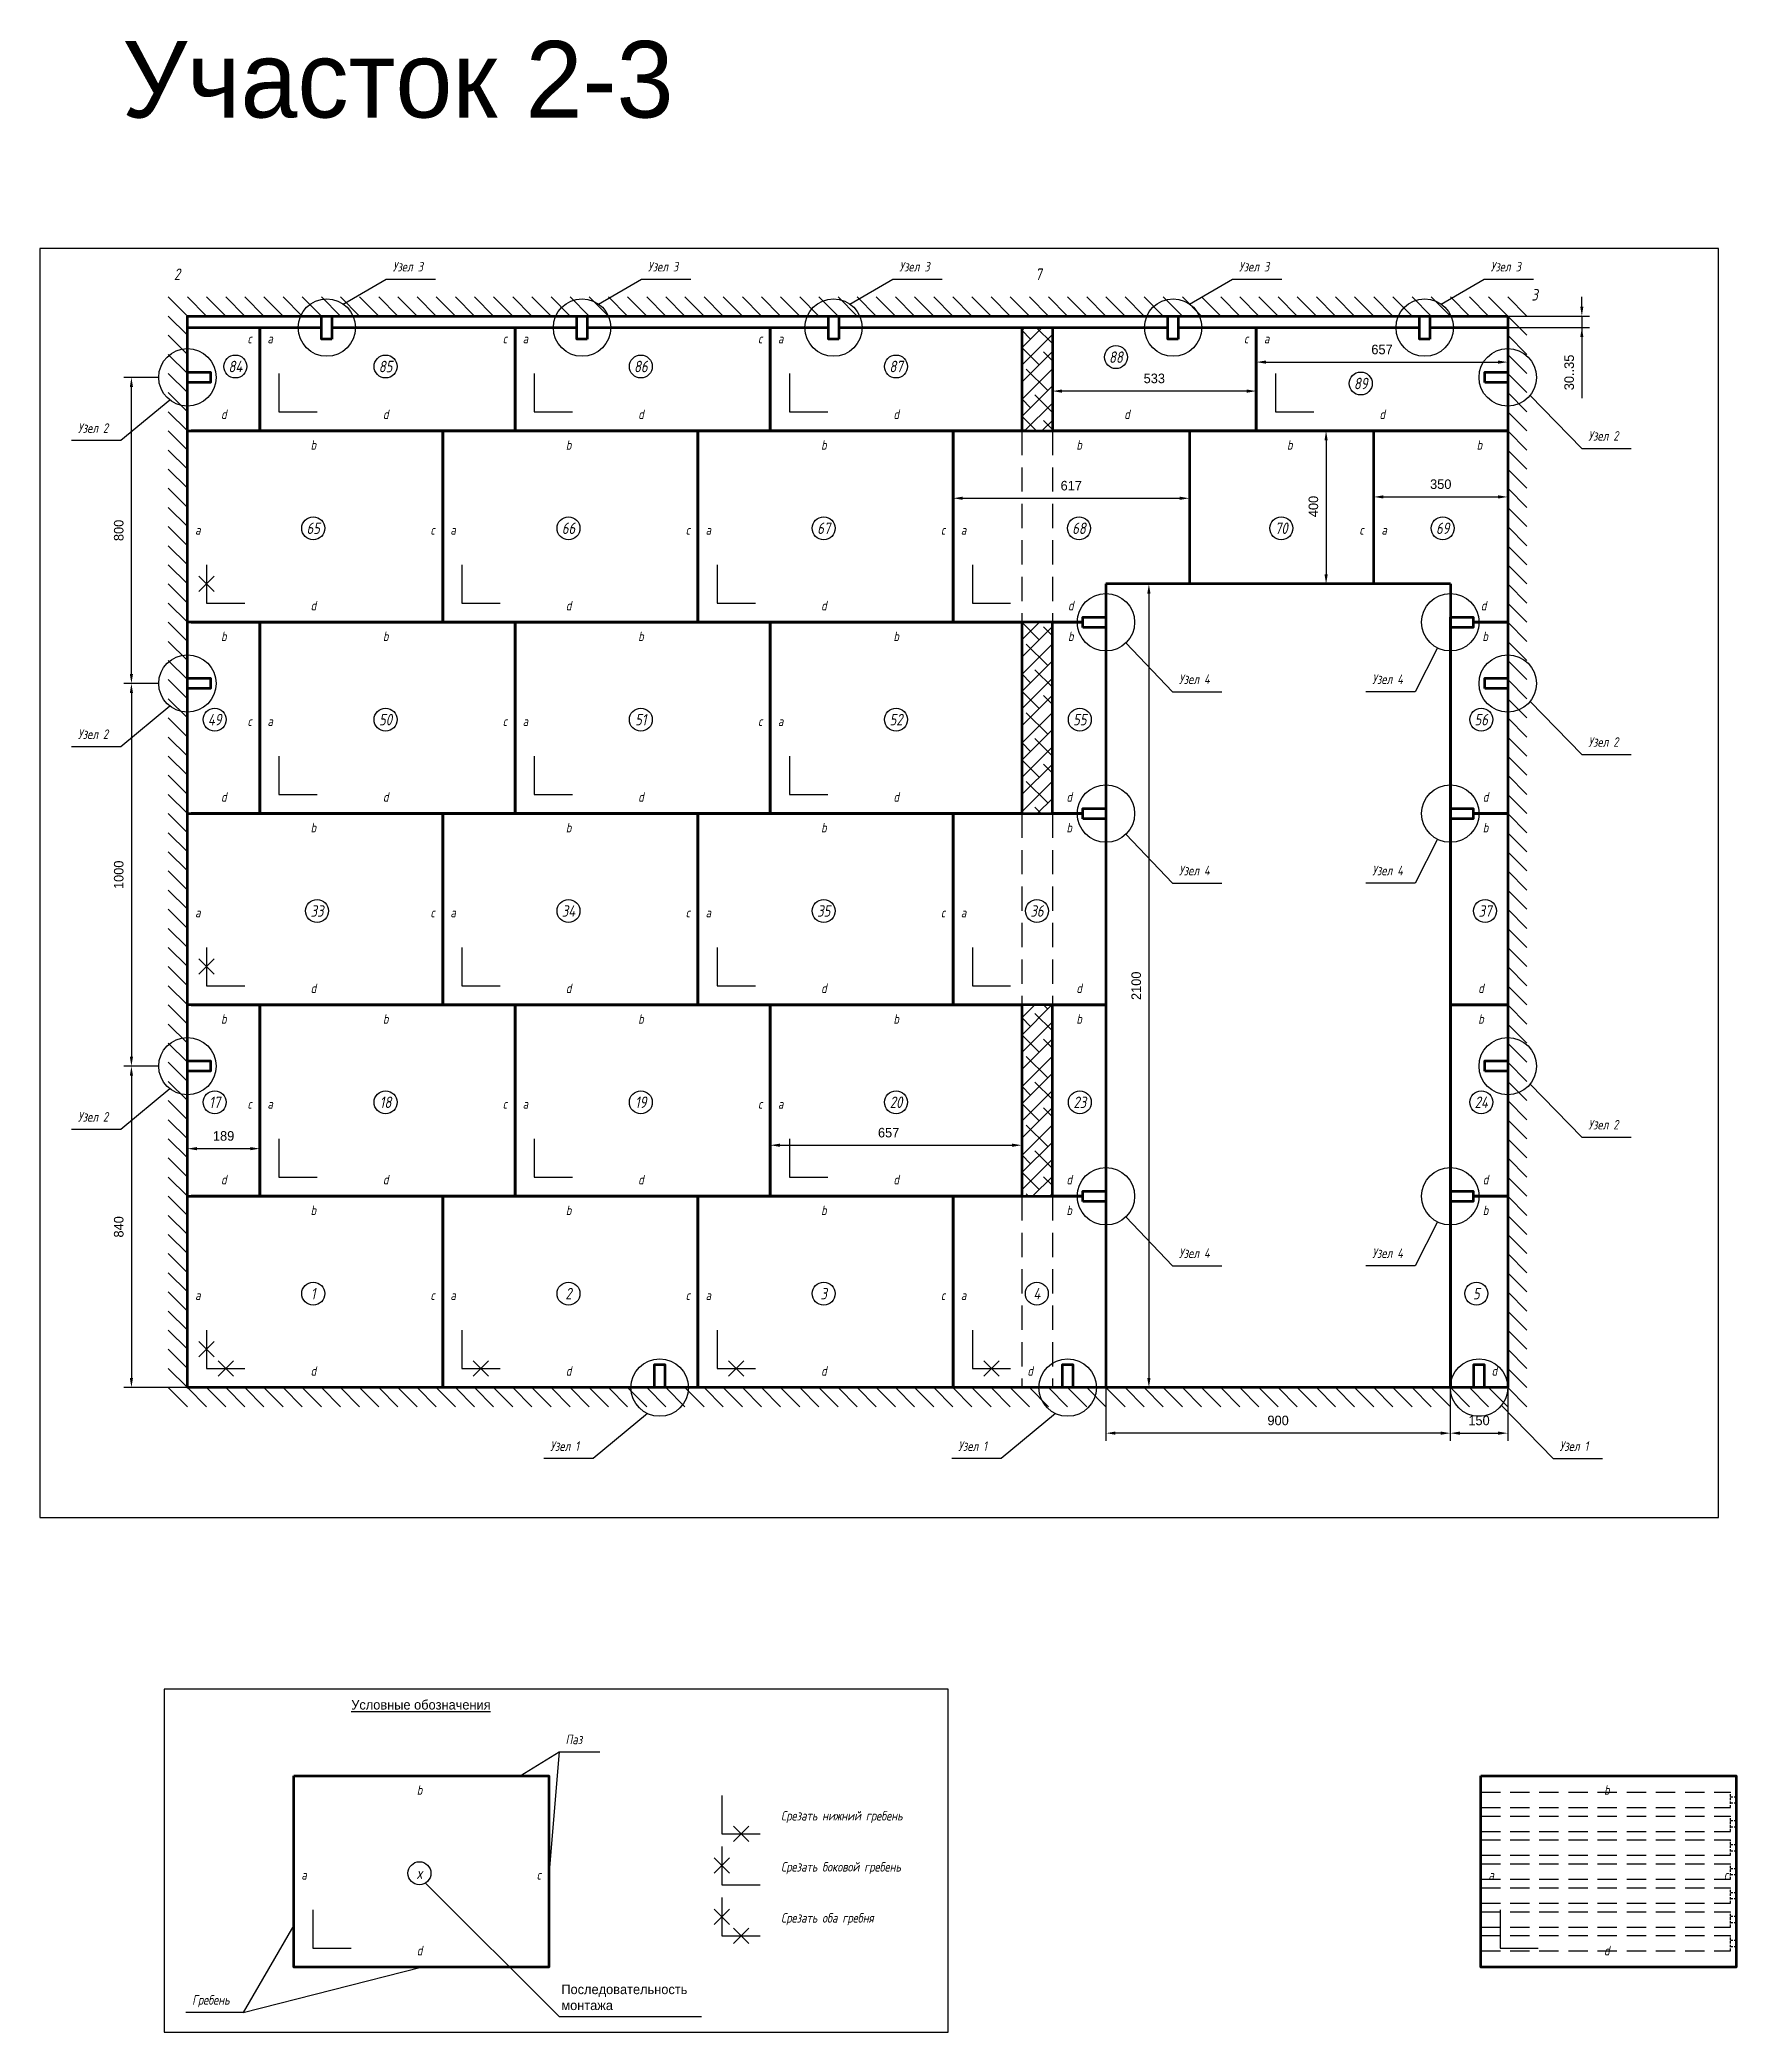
# Model space of a CAD drawing. Header units: millimetres. Extents: x -24443 to 78341, y -69589 to 15487.
# Drawn here: x 57085 to 61518, y -13001 to -7794 of the extents above; entities that cross this region are included whole.
import ezdxf
from ezdxf.enums import TextEntityAlignment as Align

# ---------------------------------------------------------------- set-up
doc = ezdxf.new("R2010")
doc.units = ezdxf.units.MM
doc.linetypes.add('DASHED', pattern=[19.05, 12.7, -6.35])
doc.layers.add('01 Перегородки', color=7, linetype='Continuous')
doc.layers.add('08 Размеры', color=7, linetype='Continuous')
doc.layers.add('100 noprint', color=1, linetype='Continuous', plot=False)
doc.styles.get("Standard").update_dxf_attribs({"font": 'Ubuntu-R.ttf'})
doc.styles.add('ГОСТ-ISOCPEUR', font='isocpeui.ttf', dxfattribs={"width": 0.8})
doc.dimstyles.new('ISO-25', dxfattribs={"dimtxt": 2.5, "dimasz": 2.5, "dimexe": 1.25, "dimexo": 0.625, "dimtad": 1, "dimtxsty": 'Standard', "dimcen": 2.5, "dimadec": 0, "dimazin": 0, "dimtfac": 1, "dimtmove": 0, "dimatfit": 3, "dimfxl": 1, "dimarcsym": 0})

msp = doc.modelspace()

# ---------------------------------------------------------------- texts
at = {"linetype": 'Continuous', "style": 'ГОСТ-ISOCPEUR', "width": 0.8}
for s, p in [('Узел 3', (58007.058, -8399.436)), ('Узел 3', (58674.058, -8399.436)), ('Узел 3', (59331.058, -8399.436)), ('Узел 3', (60218.488, -8399.436)), ('Узел 3', (60875.888, -8399.436)), ('Узел 2', (57184.776, -8821.29)), ('Узел 2', (61131.256, -8841.736)), ('Узел 4', (60061.805, -9477.63)), ('Узел 4', (60566.658, -9477.63)), ('Узел 2', (57184.776, -9621.29)), ('Узел 2', (61131.256, -9641.736)), ('Узел 4', (60061.805, -9977.63)), ('Узел 4', (60566.658, -9977.63)), ('Узел 2', (57184.776, -10621.29)), ('Узел 2', (61131.256, -10641.736)), ('Узел 4', (60061.805, -10977.63)), ('Узел 4', (60566.658, -10977.63)), ('Узел 1', (58418.776, -11481.736)), ('Узел 1', (59484.776, -11481.736)), ('Узел 1', (61056.256, -11481.736)), ('Паз', (58458.753, -12248.024)), ('Срезать нижний гребень', (59022, -12447.529)), ('Срезать боковой гребень', (59022, -12580.978)), ('Срезать оба гребня', (59022, -12714.428)), ('Гребень', (57483.008, -12928.808))]:
    msp.add_text(s, height=25, dxfattribs=at).set_placement(p)
at = {"style": 'ГОСТ-ISOCPEUR', "width": 0.8}
for s, p in [('a', (57686.814, -8575.001)), ('c', (58300.303, -8575.001)), ('a', (58353.814, -8575.001)), ('c', (58967.303, -8575.001)), ('a', (59020.814, -8575.001)), ('c', (60237.303, -8575.001)), ('a', (60290.814, -8575.001)), ('d', (57988.877, -8772.677)), ('d', (58655.877, -8772.677)), ('d', (59322.877, -8772.677)), ('d', (59925.877, -8772.677)), ('d', (60592.877, -8772.677)), ('b', (59800.877, -8852.902)), ('b', (60351.208, -8852.902)), ('b', (60846.748, -8852.902)), ('a', (59498.814, -9075.001)), ('c', (60538.597, -9075.001)), ('a', (60597.814, -9075.001)), ('d', (59779.052, -9272.677)), ('d', (60857.778, -9272.677)), ('b', (59322.877, -9352.902)), ('a', (59020.814, -9575.001)), ('d', (59322.877, -9772.677)), ('b', (59322.877, -10352.902)), ('a', (59020.814, -10575.001)), ('d', (59322.877, -10772.677))]:
    msp.add_text(s, height=25, dxfattribs=at).set_placement(p, align=Align.MIDDLE)
at = {"char_height": 25, "width": 681.75406, "attachment_point": 1}
for s, insert in [('{\\LУсловные обозначения}', (57898.806, -12132.523)), ('{Последовательность\\Pмонтажа}', (58447.751, -12876.188))]:
    msp.add_mtext(s, dxfattribs=dict(at, insert=insert))
at = {"layer": '01 Перегородки', "style": 'ГОСТ-ISOCPEUR', "width": 0.8}
for s, height, p in [('2', 30, (57443.687, -8406.742)), ('7', 30, (59694.486, -8406.742)), ('3', 30, (60991.035, -8460.501)), ('c', 25, (57633.303, -8575.001)), ('84', 30, (57595.966, -8647.838)), ('85', 30, (57988.427, -8647.838)), ('86', 30, (58655.427, -8647.838)), ('87', 30, (59322.427, -8647.838)), ('88', 30, (59896.962, -8623.389)), ('89', 30, (60536.673, -8692.241)), ('d', 25, (57565.877, -8772.677)), ('65', 30, (57799.427, -9070.571)), ('66', 30, (58466.427, -9070.571)), ('67', 30, (59133.427, -9070.571)), ('68', 30, (59800.427, -9070.571)), ('70', 30, (60329.058, -9070.571)), ('69', 30, (60750.873, -9070.571)), ('b', 25, (57565.877, -9352.902)), ('b', 25, (59779.052, -9352.902)), ('b', 25, (60861.908, -9352.902)), ('49', 30, (57541.969, -9570.571)), ('c', 25, (57633.303, -9575.001)), ('50', 30, (57988.427, -9570.571)), ('51', 30, (58655.427, -9570.571)), ('52', 30, (59322.427, -9570.571)), ('55', 30, (59802.586, -9570.571)), ('56', 30, (60851.536, -9570.571)), ('d', 25, (57565.877, -9772.677)), ('d', 25, (59775.029, -9772.677)), ('d', 25, (60862.825, -9772.677)), ('b', 25, (59775.029, -9852.902)), ('b', 25, (60862.825, -9852.902)), ('33', 30, (57809.427, -10070.571)), ('34', 30, (58466.427, -10070.571)), ('35', 30, (59133.427, -10070.571)), ('a', 25, (59498.814, -10075.001)), ('36', 30, (59690.524, -10070.571)), ('37', 30, (60861.525, -10070.571)), ('d', 25, (59800.877, -10272.677)), ('d', 25, (60850.877, -10272.677)), ('b', 25, (57565.877, -10352.902)), ('b', 25, (59800.877, -10352.902)), ('b', 25, (60850.877, -10352.902)), ('17', 30, (57541.969, -10570.571)), ('18', 30, (57988.427, -10570.571)), ('19', 30, (58655.427, -10570.571)), ('20', 30, (59322.427, -10570.571)), ('23', 30, (59802.586, -10570.571)), ('24', 30, (60851.536, -10570.571)), ('c', 25, (57633.303, -10575.001)), ('d', 25, (57565.877, -10772.677)), ('d', 25, (59775.029, -10772.677)), ('d', 25, (60862.825, -10772.677)), ('b', 25, (59775.029, -10852.902)), ('b', 25, (60862.825, -10852.902)), ('1', 30, (57799.427, -11070.571)), ('2', 30, (58466.427, -11070.571)), ('3', 30, (59133.427, -11070.571)), ('a', 25, (59498.814, -11075.001)), ('4', 30, (59690.214, -11070.571)), ('5', 30, (60838.868, -11070.571)), ('d', 25, (59672.937, -11272.677)), ('d', 25, (60885.802, -11272.677)), ('b', 25, (61179.734, -12367.597)), ('x', 30, (58076.987, -12585.266)), ('a', 25, (60877.67, -12589.696)), ('c', 25, (61491.159, -12589.696)), ('d', 25, (61179.734, -12787.373))]:
    msp.add_text(s, height=height, dxfattribs=at).set_placement(p, align=Align.MIDDLE)
at = {"layer": '100 noprint', "color": 1}
msp.add_text('Участок 2-3', height=200, dxfattribs=at).set_placement((57300.126, -7997.214))

# ---------------------------------------------------------------- blocks, each defined once
blk = doc.blocks.new('плита')
at = {"lineweight": 70}
blk.add_lwpolyline([(0, 500), (667, 500), (667, 0), (0, 0)], close=True, dxfattribs=at)
blk.add_lwpolyline([(50, 150), (50, 50), (150, 50)])
at = {"style": 'ГОСТ-ISOCPEUR', "width": 0.8}
for s, p in [('b', (329.1, 463.3)), ('a', (27.1, 241.2)), ('c', (640.6, 241.2)), ('d', (329.1, 43.5))]:
    blk.add_text(s, height=25, dxfattribs=at).set_placement(p, align=Align.MIDDLE)
blk = doc.blocks.new('подрезка')
for p, q in [((-20, 20), (20, -20)), ((20, 20), (-20, -20))]:
    blk.add_line(p, q)
blk = doc.blocks.new('*D294')
at = {"layer": '08 Размеры', "color": 0, "lineweight": -2}
for p, q in [((60770.7, -11316.2), (60770.7, -11455.3)), ((60920.7, -11316.2), (60920.7, -11455.3)), ((60795.7, -11435.3), (60895.7, -11435.3))]:
    blk.add_line(p, q, dxfattribs=at)
at = {"layer": '08 Размеры', "color": 0}
for points in [[(60795.7, -11431.1), (60795.7, -11439.4), (60770.7, -11435.3)], [(60895.7, -11439.4), (60895.7, -11431.1), (60920.7, -11435.3)]]:
    blk.add_solid(points, dxfattribs=at)
at = {"layer": 'Defpoints', "color": 0}
for p in [(60770.7, -11316.2), (60920.7, -11316.2), (60920.7, -11435.3)]:
    blk.add_point(p, dxfattribs=at)
at = {"layer": '08 Размеры', "color": 0, "insert": (60845.7, -11402.2), "char_height": 25, "attachment_point": 5}
blk.add_mtext('150', dxfattribs=at)
blk = doc.blocks.new('*D295')
at = {"layer": '08 Размеры', "color": 0, "lineweight": -2}
for p, q in [((59870.7, -11316.2), (59870.7, -11455.3)), ((60770.7, -11316.2), (60770.7, -11455.3)), ((60745.7, -11435.3), (59895.7, -11435.3))]:
    blk.add_line(p, q, dxfattribs=at)
at = {"layer": '08 Размеры', "color": 0}
for points in [[(59895.7, -11431.1), (59895.7, -11439.4), (59870.7, -11435.3)], [(60745.7, -11439.4), (60745.7, -11431.1), (60770.7, -11435.3)]]:
    blk.add_solid(points, dxfattribs=at)
at = {"layer": 'Defpoints', "color": 0}
for p in [(59870.7, -11316.2), (60770.7, -11316.2), (59870.7, -11435.3)]:
    blk.add_point(p, dxfattribs=at)
at = {"layer": '08 Размеры', "color": 0, "insert": (60320.7, -11402.2), "char_height": 25, "attachment_point": 5}
blk.add_mtext('900', dxfattribs=at)
blk = doc.blocks.new('*D297')
at = {"layer": '08 Размеры', "color": 0, "lineweight": -2}
for p, q in [((58993.7, -10816.2), (58993.7, -10662.9)), ((59650.7, -10816.2), (59650.7, -10662.9)), ((59018.7, -10682.9), (59625.7, -10682.9))]:
    blk.add_line(p, q, dxfattribs=at)
at = {"layer": '08 Размеры', "color": 0}
for points in [[(59018.7, -10678.7), (59018.7, -10687), (58993.7, -10682.9)], [(59625.7, -10687), (59625.7, -10678.7), (59650.7, -10682.9)]]:
    blk.add_solid(points, dxfattribs=at)
at = {"layer": 'Defpoints', "color": 0}
for p in [(59650.7, -10682.9), (58993.7, -10816.2), (59650.7, -10816.2)]:
    blk.add_point(p, dxfattribs=at)
at = {"layer": '08 Размеры', "color": 0, "insert": (59303, -10650.1), "char_height": 25, "attachment_point": 5}
blk.add_mtext('657', dxfattribs=at)
blk = doc.blocks.new('*D298')
at = {"layer": '08 Размеры', "color": 0, "lineweight": -2}
for p, q in [((60570.7, -9211.2), (60570.7, -8968.7)), ((60595.7, -8988.7), (60895.7, -8988.7)), ((60920.7, -9211.2), (60920.7, -8968.7))]:
    blk.add_line(p, q, dxfattribs=at)
at = {"layer": '08 Размеры', "color": 0}
for points in [[(60595.7, -8984.5), (60595.7, -8992.8), (60570.7, -8988.7)], [(60895.7, -8992.8), (60895.7, -8984.5), (60920.7, -8988.7)]]:
    blk.add_solid(points, dxfattribs=at)
at = {"layer": 'Defpoints', "color": 0}
for p in [(60920.7, -8988.7), (60570.7, -9211.2), (60920.7, -9211.2)]:
    blk.add_point(p, dxfattribs=at)
at = {"layer": '08 Размеры', "color": 0, "insert": (60745.7, -8955.6), "char_height": 25, "attachment_point": 5}
blk.add_mtext('350', dxfattribs=at)
blk = doc.blocks.new('*D299')
at = {"layer": '08 Размеры', "color": 0, "lineweight": -2}
for p, q in [((61114.4, -8491.2), (61114.4, -8466.2)), ((60920.7, -8516.2), (61134.4, -8516.2)), ((61114.4, -8516.2), (61114.4, -8730.7)), ((61114.4, -8516.2), (61114.4, -8546.2)), ((60920.7, -8546.2), (61134.4, -8546.2))]:
    blk.add_line(p, q, dxfattribs=at)
at = {"layer": '08 Размеры', "color": 0}
for points in [[(61110.2, -8491.2), (61118.5, -8491.2), (61114.4, -8516.2)], [(61118.5, -8571.2), (61110.2, -8571.2), (61114.4, -8546.2)]]:
    blk.add_solid(points, dxfattribs=at)
at = {"layer": 'Defpoints', "color": 0}
for p in [(60920.7, -8516.2), (60920.7, -8546.2), (61114.4, -8546.2)]:
    blk.add_point(p, dxfattribs=at)
at = {"layer": '08 Размеры', "color": 0, "insert": (61081.3, -8663.4), "char_height": 25, "attachment_point": 5, "rotation": 90}
blk.add_mtext('30..35', dxfattribs=at)
blk = doc.blocks.new('*D300')
at = {"layer": '08 Размеры', "color": 0, "lineweight": -2}
for p, q in [((60320.7, -9216.2), (59963.1, -9216.2)), ((59983.1, -9241.2), (59983.1, -11291.2)), ((60320.7, -11316.2), (59963.1, -11316.2))]:
    blk.add_line(p, q, dxfattribs=at)
at = {"layer": '08 Размеры', "color": 0}
for points in [[(59987.2, -9241.2), (59978.9, -9241.2), (59983.1, -9216.2)], [(59978.9, -11291.2), (59987.2, -11291.2), (59983.1, -11316.2)]]:
    blk.add_solid(points, dxfattribs=at)
at = {"layer": 'Defpoints', "color": 0}
for p in [(60320.7, -9216.2), (59983.1, -11316.2), (60320.7, -11316.2)]:
    blk.add_point(p, dxfattribs=at)
at = {"layer": '08 Размеры', "color": 0, "insert": (59950, -10266.2), "char_height": 25, "attachment_point": 5, "rotation": 90}
blk.add_mtext('2100', dxfattribs=at)
blk = doc.blocks.new('*D302')
at = {"layer": '08 Размеры', "color": 0, "lineweight": -2}
for p, q in [((59471.7, -9074.2), (59471.7, -8972.2)), ((59496.7, -8992.2), (60063.7, -8992.2)), ((60088.7, -9216.2), (60088.7, -8972.2))]:
    blk.add_line(p, q, dxfattribs=at)
at = {"layer": '08 Размеры', "color": 0}
for points in [[(59496.7, -8988), (59496.7, -8996.4), (59471.7, -8992.2)], [(60063.7, -8996.4), (60063.7, -8988), (60088.7, -8992.2)]]:
    blk.add_solid(points, dxfattribs=at)
at = {"layer": 'Defpoints', "color": 0}
for p in [(60088.7, -8992.2), (59471.7, -9074.2), (60088.7, -9216.2)]:
    blk.add_point(p, dxfattribs=at)
at = {"layer": '08 Размеры', "color": 0, "insert": (59780.2, -8959.4), "char_height": 25, "attachment_point": 5}
blk.add_mtext('617', dxfattribs=at)
blk = doc.blocks.new('*D334')
at = {"layer": '08 Размеры', "color": 0, "lineweight": -2}
for p, q in [((57470.7, -10816.2), (57470.7, -10671.8)), ((57659.7, -10816.2), (57659.7, -10671.8)), ((57495.7, -10691.8), (57634.7, -10691.8))]:
    blk.add_line(p, q, dxfattribs=at)
at = {"layer": '08 Размеры', "color": 0}
for points in [[(57495.7, -10687.6), (57495.7, -10696), (57470.7, -10691.8)], [(57634.7, -10696), (57634.7, -10687.6), (57659.7, -10691.8)]]:
    blk.add_solid(points, dxfattribs=at)
at = {"layer": 'Defpoints', "color": 0}
for p in [(57659.7, -10691.8), (57470.7, -10816.2), (57659.7, -10816.2)]:
    blk.add_point(p, dxfattribs=at)
at = {"layer": '08 Размеры', "color": 0, "insert": (57565.2, -10658.7), "char_height": 25, "attachment_point": 5}
blk.add_mtext('189', dxfattribs=at)
blk = doc.blocks.new('*D339')
at = {"layer": '08 Размеры', "color": 0, "lineweight": -2}
for p, q in [((60570.7, -8816.2), (60426.1, -8816.2)), ((60446.1, -8841.2), (60446.1, -9191.2)), ((60570.7, -9216.2), (60426.1, -9216.2))]:
    blk.add_line(p, q, dxfattribs=at)
at = {"layer": '08 Размеры', "color": 0}
for points in [[(60450.3, -8841.2), (60441.9, -8841.2), (60446.1, -8816.2)], [(60441.9, -9191.2), (60450.3, -9191.2), (60446.1, -9216.2)]]:
    blk.add_solid(points, dxfattribs=at)
at = {"layer": 'Defpoints', "color": 0}
for p in [(60570.7, -8816.2), (60446.1, -9216.2), (60570.7, -9216.2)]:
    blk.add_point(p, dxfattribs=at)
at = {"layer": '08 Размеры', "color": 0, "insert": (60413, -9013.7), "char_height": 25, "attachment_point": 5, "rotation": 90}
blk.add_mtext('400', dxfattribs=at)
blk = doc.blocks.new('*D351')
at = {"layer": '08 Размеры', "color": 0, "lineweight": -2}
for p, q in [((59730.7, -8631.3), (59730.7, -8732.1)), ((60263.7, -8631.3), (60263.7, -8732.1)), ((60238.7, -8712.1), (59755.7, -8712.1))]:
    blk.add_line(p, q, dxfattribs=at)
at = {"layer": '08 Размеры', "color": 0}
for points in [[(59755.7, -8708), (59755.7, -8716.3), (59730.7, -8712.1)], [(60238.7, -8716.3), (60238.7, -8708), (60263.7, -8712.1)]]:
    blk.add_solid(points, dxfattribs=at)
at = {"layer": 'Defpoints', "color": 0}
for p in [(59730.7, -8631.3), (60263.7, -8631.3), (59730.7, -8712.1)]:
    blk.add_point(p, dxfattribs=at)
at = {"layer": '08 Размеры', "color": 0, "insert": (59997.2, -8679.1), "char_height": 25, "attachment_point": 5}
blk.add_mtext('533', dxfattribs=at)
blk = doc.blocks.new('*D360')
at = {"layer": '08 Размеры', "color": 0, "lineweight": -2}
for p, q in [((57395.7, -9476.2), (57304.3, -9476.2)), ((57324.3, -9501.2), (57324.3, -10451.2)), ((57395.7, -10476.2), (57304.3, -10476.2))]:
    blk.add_line(p, q, dxfattribs=at)
at = {"layer": '08 Размеры', "color": 0}
for points in [[(57328.5, -9501.2), (57320.2, -9501.2), (57324.3, -9476.2)], [(57320.2, -10451.2), (57328.5, -10451.2), (57324.3, -10476.2)]]:
    blk.add_solid(points, dxfattribs=at)
at = {"layer": 'Defpoints', "color": 0}
for p in [(57395.7, -9476.2), (57324.3, -10476.2), (57395.7, -10476.2)]:
    blk.add_point(p, dxfattribs=at)
at = {"layer": '08 Размеры', "color": 0, "insert": (57291.3, -9976.2), "char_height": 25, "attachment_point": 5, "rotation": 90}
blk.add_mtext('1000', dxfattribs=at)
blk = doc.blocks.new('*D362')
at = {"layer": '08 Размеры', "color": 0, "lineweight": -2}
for p, q in [((57395.7, -10476.2), (57304.3, -10476.2)), ((57324.3, -10501.2), (57324.3, -11291.2)), ((57470.7, -11316.2), (57304.3, -11316.2))]:
    blk.add_line(p, q, dxfattribs=at)
at = {"layer": '08 Размеры', "color": 0}
for points in [[(57328.5, -10501.2), (57320.2, -10501.2), (57324.3, -10476.2)], [(57320.2, -11291.2), (57328.5, -11291.2), (57324.3, -11316.2)]]:
    blk.add_solid(points, dxfattribs=at)
at = {"layer": 'Defpoints', "color": 0}
for p in [(57395.7, -10476.2), (57324.3, -11316.2), (57470.7, -11316.2)]:
    blk.add_point(p, dxfattribs=at)
at = {"layer": '08 Размеры', "color": 0, "insert": (57291.3, -10896.2), "char_height": 25, "attachment_point": 5, "rotation": 90}
blk.add_mtext('840', dxfattribs=at)
blk = doc.blocks.new('*D363')
at = {"layer": '08 Размеры', "color": 0, "lineweight": -2}
for p, q in [((57395.7, -8676.2), (57304.3, -8676.2)), ((57324.3, -9451.2), (57324.3, -8701.2)), ((57395.7, -9476.2), (57304.3, -9476.2))]:
    blk.add_line(p, q, dxfattribs=at)
at = {"layer": '08 Размеры', "color": 0}
for points in [[(57328.5, -8701.2), (57320.2, -8701.2), (57324.3, -8676.2)], [(57320.2, -9451.2), (57328.5, -9451.2), (57324.3, -9476.2)]]:
    blk.add_solid(points, dxfattribs=at)
at = {"layer": 'Defpoints', "color": 0}
for p in [(57324.3, -8676.2), (57395.7, -8676.2), (57395.7, -9476.2)]:
    blk.add_point(p, dxfattribs=at)
at = {"layer": '08 Размеры', "color": 0, "insert": (57291.3, -9076.2), "char_height": 25, "attachment_point": 5, "rotation": 90}
blk.add_mtext('800', dxfattribs=at)
blk = doc.blocks.new('*D364')
at = {"layer": '08 Размеры', "color": 0, "lineweight": -2}
for p, q in [((60263.7, -8712.1), (60263.7, -8616.4)), ((60288.7, -8636.4), (60895.7, -8636.4)), ((60920.7, -8712.1), (60920.7, -8616.4))]:
    blk.add_line(p, q, dxfattribs=at)
at = {"layer": '08 Размеры', "color": 0}
for points in [[(60288.7, -8632.2), (60288.7, -8640.5), (60263.7, -8636.4)], [(60895.7, -8640.5), (60895.7, -8632.2), (60920.7, -8636.4)]]:
    blk.add_solid(points, dxfattribs=at)
at = {"layer": 'Defpoints', "color": 0}
for p in [(60920.7, -8636.4), (60263.7, -8712.1), (60920.7, -8712.1)]:
    blk.add_point(p, dxfattribs=at)
at = {"layer": '08 Размеры', "color": 0, "insert": (60592.2, -8603.5), "char_height": 25, "attachment_point": 5}
blk.add_mtext('657', dxfattribs=at)

# ---------------------------------------------------------------- dimensions: what is measured, and where the dimension line sits
at = {"layer": '08 Размеры'}
dim = msp.add_linear_dim(base=(61114.379, -8546.191), p1=(60920.743, -8516.191), p2=(60920.743, -8546.191), angle=90, text='30..35', dimstyle='ISO-25', override={"dimtxt": 25, "dimasz": 25, "dimexe": 20, "dimexo": 0, "dimgap": 20}, dxfattribs=at)
dim.commit()
dim.dimension.update_dxf_attribs({"geometry": '*D299', "text_midpoint": (61081.32, -8663.45)})
for base, p1, p2, picture, middle in [((60920.743, -8636.369), (60263.743, -8712.134), (60920.743, -8712.134), '*D364', (60592.243, -8636.369)), ((59730.743, -8712.134), (60263.743, -8631.311), (59730.743, -8631.311), '*D351', (59997.243, -8712.134)), ((60088.743, -8992.215), (59471.743, -9074.191), (60088.743, -9216.191), '*D302', (59780.243, -8992.215)), ((60920.743, -8988.676), (60570.743, -9211.191), (60920.743, -9211.191), '*D298', (60745.743, -8988.676)), ((57659.743, -10691.791), (57470.743, -10816.191), (57659.743, -10816.191), '*D334', (57565.243, -10691.791)), ((59650.743, -10682.876, -951.3), (58993.743, -10816.191), (59650.743, -10816.191), '*D297', (59302.956, -10682.876, -951.3)), ((59870.743, -11435.259), (60770.743, -11316.191), (59870.743, -11316.191), '*D295', (60320.743, -11435.259))]:
    dim = msp.add_linear_dim(base=base, p1=p1, p2=p2, dimstyle='ISO-25', override={"dimtxt": 25, "dimasz": 25, "dimexe": 20, "dimexo": 0, "dimgap": 20}, dxfattribs=at)
    dim.commit()
    dim.dimension.update_dxf_attribs({"geometry": picture, "text_midpoint": middle, "dimtype": 160})
for base, p1, p2, picture, middle in [((57324.332, -8676.191), (57395.743, -9476.191), (57395.743, -8676.191), '*D363', (57291.272, -9076.191)), ((59983.06, -11316.191), (60320.743, -9216.191), (60320.743, -11316.191), '*D300', (59950, -10266.191)), ((57324.332, -10476.191), (57395.743, -9476.191), (57395.743, -10476.191), '*D360', (57291.272, -9976.191)), ((57324.332, -11316.191), (57395.743, -10476.191), (57470.743, -11316.191), '*D362', (57291.272, -10896.191))]:
    dim = msp.add_linear_dim(base=base, p1=p1, p2=p2, angle=90, dimstyle='ISO-25', override={"dimtxt": 25, "dimasz": 25, "dimexe": 20, "dimexo": 0, "dimgap": 20}, dxfattribs=at)
    dim.commit()
    dim.dimension.update_dxf_attribs({"geometry": picture, "text_midpoint": middle})
dim = msp.add_linear_dim(base=(60446.09, -9216.191), p1=(60570.743, -8816.191), p2=(60570.743, -9216.191), angle=90, dimstyle='ISO-25', override={"dimtxt": 25, "dimasz": 25, "dimexe": 20, "dimexo": 0, "dimgap": 20}, dxfattribs=at)
dim.commit()
dim.dimension.update_dxf_attribs({"geometry": '*D339', "text_midpoint": (60446.09, -9013.691), "dimtype": 160})
dim = msp.add_linear_dim(base=(60920.743, -11435.259), p1=(60770.743, -11316.191), p2=(60920.743, -11316.191), dimstyle='ISO-25', override={"dimtxt": 25, "dimasz": 25, "dimexe": 20, "dimexo": 0, "dimgap": 20}, dxfattribs=at)
dim.commit()
dim.dimension.update_dxf_attribs({"geometry": '*D294', "text_midpoint": (60845.743, -11402.199)})

# ---------------------------------------------------------------- hatches: boundary and pattern name
at = {"layer": '01 Перегородки'}
h = msp.add_hatch(dxfattribs=at)
h.set_pattern_fill('ANSI38', color=256, scale=10, style=0)
h.paths.add_polyline_path([(59730.743, -10816.191), (59730.743, -10316.191), (59650.743, -10316.191), (59650.743, -10816.191)])
h.paths.add_polyline_path([(59730.743, -9816.191), (59730.743, -9316.191), (59650.743, -9316.191), (59650.743, -9816.191)])
h.paths.add_polyline_path([(59730.743, -8816.191), (59730.743, -8546.191), (59650.743, -8546.191), (59650.743, -8816.191)])

# ---------------------------------------------------------------- linework, layer by layer
at = {"lineweight": 70}
for p, q in [((58993.743, -8816.191), (58993.743, -8546.191)), ((59650.743, -8546.191), (59650.743, -8816.191)), ((59730.743, -8546.191), (59730.743, -8816.191)), ((60263.743, -8816.191), (60263.743, -8546.191)), ((60263.743, -8816.191), (60263.743, -8546.191)), ((60920.743, -8546.191), (60920.743, -8816.191)), ((59660.743, -8816.191), (58993.743, -8816.191)), ((59471.743, -9316.191), (59471.743, -8816.191)), ((59471.743, -8816.191), (60138.743, -8816.191)), ((60088.743, -8816.191), (60088.743, -9216.191)), ((60138.743, -8816.191), (60570.743, -8816.191)), ((60920.743, -8816.191), (60263.743, -8816.191)), ((58993.743, -9816.191), (58993.743, -9316.191)), ((58993.743, -9316.191), (59650.743, -9316.191)), ((59810.743, -9316.191), (59471.743, -9316.191)), ((59650.743, -9316.191), (59650.743, -9816.191)), ((59650.743, -9816.191), (58993.743, -9816.191)), ((58993.743, -10316.191), (59650.743, -10316.191)), ((58993.743, -10816.191), (58993.743, -10316.191)), ((59650.743, -10316.191), (59650.743, -10816.191)), ((59650.743, -10816.191), (58993.743, -10816.191))]:
    msp.add_line(p, q, dxfattribs=at)
for p, q in [((58441.779, -12268.156), (58415.522, -12580.887)), ((57616.76, -12948.941), (58081.803, -12830.887))]:
    msp.add_line(p, q)
for points in [[(57877.87, -8484.697), (57990.282, -8419.568), (58119.266, -8419.568)], [(58544.87, -8484.697), (58657.282, -8419.568), (58786.266, -8419.568)], [(59201.87, -8484.697), (59314.282, -8419.568), (59443.266, -8419.568)], [(60089.301, -8484.697), (60201.713, -8419.568), (60330.697, -8419.568)], [(60746.701, -8484.697), (60859.112, -8419.568), (60988.096, -8419.568)], [(57709.743, -8666.191), (57709.743, -8766.191), (57809.743, -8766.191)], [(58376.743, -8666.191), (58376.743, -8766.191), (58476.743, -8766.191)], [(59043.743, -8666.191), (59043.743, -8766.191), (59143.743, -8766.191)], [(60313.743, -8666.191), (60313.743, -8766.191), (60413.743, -8766.191)], [(57424.74, -8735.426), (57296.984, -8841.423), (57168.001, -8841.423)], [(60979.101, -8723.301), (61114.481, -8861.869), (61243.465, -8861.869)], [(59521.743, -9166.191), (59521.743, -9266.191), (59621.743, -9266.191)], [(59922.679, -9370.299), (60045.029, -9497.762), (60174.013, -9497.762)], [(60736.881, -9383.112), (60678.867, -9497.762), (60549.883, -9497.762)], [(60979.101, -9523.301), (61114.481, -9661.869), (61243.465, -9661.869)], [(57424.74, -9535.426), (57296.984, -9641.423), (57168.001, -9641.423)], [(59043.743, -9666.191), (59043.743, -9766.191), (59143.743, -9766.191)], [(59922.679, -9870.299), (60045.029, -9997.762), (60174.013, -9997.762)], [(60736.881, -9883.112), (60678.867, -9997.762), (60549.883, -9997.762)], [(59521.743, -10166.191), (59521.743, -10266.191), (59621.743, -10266.191)], [(57424.74, -10535.426), (57296.984, -10641.423), (57168.001, -10641.423)], [(60979.101, -10523.301), (61114.481, -10661.869), (61243.465, -10661.869)], [(59043.743, -10666.191), (59043.743, -10766.191), (59143.743, -10766.191)], [(59922.679, -10870.299), (60045.029, -10997.762), (60174.013, -10997.762)], [(60736.881, -10883.112), (60678.867, -10997.762), (60549.883, -10997.762)], [(59521.743, -11166.191), (59521.743, -11266.191), (59621.743, -11266.191)], [(58672.921, -11384.106), (58530.984, -11501.869), (58402.001, -11501.869)], [(59738.921, -11384.106), (59596.984, -11501.869), (59468.001, -11501.869)], [(60904.101, -11363.301), (61039.481, -11501.869), (61168.465, -11501.869)], [(58340.063, -12330.887), (58441.779, -12268.156), (58548.045, -12268.156)], [(58867.379, -12381.957), (58867.379, -12481.957), (58967.379, -12481.957)], [(58867.379, -12515.406), (58867.379, -12615.406), (58967.379, -12615.406)], [(58092.464, -12610.966), (58441.779, -12959.377), (58814.325, -12959.377)], [(58867.379, -12648.856), (58867.379, -12748.856), (58967.379, -12748.856)], [(60900.599, -12680.887), (60900.599, -12780.887), (61000.599, -12780.887)], [(57748.303, -12720.702), (57616.76, -12948.941), (57466.387, -12948.941)]]:
    msp.add_lwpolyline(points)
for points in [[(57659.743, -8546.191), (57659.743, -8816.191), (57480.743, -8816.191)], [(58326.743, -8546.191), (58326.743, -8816.191), (57659.743, -8816.191), (57659.743, -8546.191)], [(58993.743, -8546.191), (58993.743, -8816.191), (58326.743, -8816.191), (58326.743, -8546.191)], [(60263.743, -8546.191), (60263.743, -8816.191), (59730.743, -8816.191)], [(60570.743, -9216.191), (60570.743, -8816.191), (60920.743, -8816.191)], [(57480.743, -9316.191), (57659.743, -9316.191), (57659.743, -9816.191), (57480.743, -9816.191)], [(59810.743, -9816.191), (59730.743, -9816.191), (59730.743, -9316.191), (59810.743, -9316.191)], [(60770.743, -9816.191), (60770.743, -9316.191)], [(60920.743, -9316.191), (60830.743, -9316.191)], [(60830.743, -9316.191), (60920.743, -9316.191)], [(59870.743, -10316.191), (59471.743, -10316.191), (59471.743, -9816.191), (59810.743, -9816.191)], [(60920.743, -10316.191), (60770.743, -10316.191), (60770.743, -9816.191)], [(60920.743, -9816.191), (60830.743, -9816.191)], [(60830.743, -9816.191), (60920.743, -9816.191)], [(57480.743, -10316.191), (57659.743, -10316.191), (57659.743, -10816.191), (57480.743, -10816.191)], [(59810.743, -10816.191), (59730.743, -10816.191), (59730.743, -10316.191), (59870.743, -10316.191)], [(60770.743, -10816.191), (60770.743, -10316.191), (60920.743, -10316.191)], [(59870.743, -11316.191), (59471.743, -11316.191), (59471.743, -10816.191), (59810.743, -10816.191)], [(60920.743, -11316.191), (60770.743, -11316.191), (60770.743, -10816.191)], [(60920.743, -10816.191), (60830.743, -10816.191)], [(60830.743, -10816.191), (60920.743, -10816.191)]]:
    msp.add_lwpolyline(points, dxfattribs=at)
msp.add_lwpolyline([(60850.599, -12330.887), (61517.599, -12330.887), (61517.599, -12830.887), (60850.599, -12830.887)], close=True, dxfattribs=at)
at = {"layer": '01 Перегородки'}
for p, q in [((57420.743, -8466.191), (57470.743, -8516.191)), ((57470.743, -8466.191), (57520.743, -8516.191)), ((57520.743, -8466.191), (57570.743, -8516.191)), ((57570.743, -8466.191), (57620.743, -8516.191)), ((57620.743, -8466.191), (57670.743, -8516.191)), ((57670.743, -8466.191), (57720.743, -8516.191)), ((57720.743, -8466.191), (57770.743, -8516.191)), ((57770.743, -8466.191), (57820.743, -8516.191)), ((57820.743, -8466.191), (57870.743, -8516.191)), ((57870.743, -8466.191), (57920.743, -8516.191)), ((57920.743, -8466.191), (57970.743, -8516.191)), ((57970.743, -8466.191), (58020.743, -8516.191)), ((58020.743, -8466.191), (58070.743, -8516.191)), ((58070.743, -8466.191), (58120.743, -8516.191)), ((58120.743, -8466.191), (58170.743, -8516.191)), ((58170.743, -8466.191), (58220.743, -8516.191)), ((58220.743, -8466.191), (58270.743, -8516.191)), ((58270.743, -8466.191), (58320.743, -8516.191)), ((58320.743, -8466.191), (58370.743, -8516.191)), ((58370.743, -8466.191), (58420.743, -8516.191)), ((58420.743, -8466.191), (58470.743, -8516.191)), ((58470.743, -8466.191), (58520.743, -8516.191)), ((58520.743, -8466.191), (58570.743, -8516.191)), ((58570.743, -8466.191), (58620.743, -8516.191)), ((58620.743, -8466.191), (58670.743, -8516.191)), ((58670.743, -8466.191), (58720.743, -8516.191)), ((58720.743, -8466.191), (58770.743, -8516.191)), ((58770.743, -8466.191), (58820.743, -8516.191)), ((58820.743, -8466.191), (58870.743, -8516.191)), ((58870.743, -8466.191), (58920.743, -8516.191)), ((58920.743, -8466.191), (58970.743, -8516.191)), ((58970.743, -8466.191), (59020.743, -8516.191)), ((59020.743, -8466.191), (59070.743, -8516.191)), ((59070.743, -8466.191), (59120.743, -8516.191)), ((59120.743, -8466.191), (59170.743, -8516.191)), ((59170.743, -8466.191), (59220.743, -8516.191)), ((59220.743, -8466.191), (59270.743, -8516.191)), ((59270.743, -8466.191), (59320.743, -8516.191)), ((59320.743, -8466.191), (59370.743, -8516.191)), ((59370.743, -8466.191), (59420.743, -8516.191)), ((59420.743, -8466.191), (59470.743, -8516.191)), ((59470.743, -8466.191), (59520.743, -8516.191)), ((59520.743, -8466.191), (59570.743, -8516.191)), ((59570.743, -8466.191), (59620.743, -8516.191)), ((59620.743, -8466.191), (59670.743, -8516.191)), ((59670.743, -8466.191), (59720.743, -8516.191)), ((59720.743, -8466.191), (59770.743, -8516.191)), ((59770.743, -8466.191), (59820.743, -8516.191)), ((59820.743, -8466.191), (59870.743, -8516.191)), ((59870.743, -8466.191), (59920.743, -8516.191)), ((59920.743, -8466.191), (59970.743, -8516.191)), ((59970.743, -8466.191), (60020.743, -8516.191)), ((60020.743, -8466.191), (60070.743, -8516.191)), ((60070.743, -8466.191), (60120.743, -8516.191)), ((60120.743, -8466.191), (60170.743, -8516.191)), ((60170.743, -8466.191), (60220.743, -8516.191)), ((60220.743, -8466.191), (60270.743, -8516.191)), ((60270.743, -8466.191), (60320.743, -8516.191)), ((60320.743, -8466.191), (60370.743, -8516.191)), ((60370.743, -8466.191), (60420.743, -8516.191)), ((60420.743, -8466.191), (60470.743, -8516.191)), ((60470.743, -8466.191), (60520.743, -8516.191)), ((60520.743, -8466.191), (60570.743, -8516.191)), ((60570.743, -8466.191), (60620.743, -8516.191)), ((60620.743, -8466.191), (60670.743, -8516.191)), ((60670.743, -8466.191), (60720.743, -8516.191)), ((60720.743, -8466.191), (60770.743, -8516.191)), ((60770.743, -8466.191), (60820.743, -8516.191)), ((60820.743, -8466.191), (60870.743, -8516.191)), ((60870.743, -8466.191), (60920.743, -8516.191)), ((60920.743, -8466.191), (60970.743, -8516.191)), ((57420.743, -8516.191), (57470.743, -8566.191)), ((60920.743, -8516.191), (60970.743, -8566.191)), ((57420.743, -8566.191), (57470.743, -8616.191)), ((60920.743, -8566.191), (60970.743, -8616.191)), ((57420.743, -8616.191), (57470.743, -8666.191)), ((60920.743, -8616.191), (60970.743, -8666.191)), ((57420.743, -8666.191), (57470.743, -8716.191)), ((60920.743, -8666.191), (60970.743, -8716.191)), ((57420.743, -8716.191), (57470.743, -8766.191)), ((60920.743, -8716.191), (60970.743, -8766.191)), ((57420.743, -8766.191), (57470.743, -8816.191)), ((60920.743, -8766.191), (60970.743, -8816.191)), ((57420.743, -8816.191), (57470.743, -8866.191)), ((60920.743, -8816.191), (60970.743, -8866.191)), ((57420.743, -8866.191), (57470.743, -8916.191)), ((60920.743, -8866.191), (60970.743, -8916.191)), ((57420.743, -8916.191), (57470.743, -8966.191)), ((60920.743, -8916.191), (60970.743, -8966.191)), ((57420.743, -8966.191), (57470.743, -9016.191)), ((60920.743, -8966.191), (60970.743, -9016.191)), ((57420.743, -9016.191), (57470.743, -9066.191)), ((60920.743, -9016.191), (60970.743, -9066.191)), ((57420.743, -9066.191), (57470.743, -9116.191)), ((60920.743, -9066.191), (60970.743, -9116.191)), ((57420.743, -9116.191), (57470.743, -9166.191)), ((60920.743, -9116.191), (60970.743, -9166.191)), ((57420.743, -9166.191), (57470.743, -9216.191)), ((60920.743, -9166.191), (60970.743, -9216.191)), ((57420.743, -9216.191), (57470.743, -9266.191)), ((57420.743, -9266.191), (57470.743, -9316.191)), ((60920.743, -9216.191), (60970.743, -9266.191)), ((60920.743, -9266.191), (60970.743, -9316.191)), ((57420.743, -9316.191), (57470.743, -9366.191)), ((60920.743, -9316.191), (60970.743, -9366.191)), ((57420.743, -9366.191), (57470.743, -9416.191)), ((60920.743, -9366.191), (60970.743, -9416.191)), ((57420.743, -9416.191), (57470.743, -9466.191)), ((60920.743, -9416.191), (60970.743, -9466.191)), ((57420.743, -9466.191), (57470.743, -9516.191)), ((60920.743, -9466.191), (60970.743, -9516.191)), ((57420.743, -9516.191), (57470.743, -9566.191)), ((60920.743, -9516.191), (60970.743, -9566.191)), ((57420.743, -9566.191), (57470.743, -9616.191)), ((60920.743, -9566.191), (60970.743, -9616.191)), ((57420.743, -9616.191), (57470.743, -9666.191)), ((60920.743, -9616.191), (60970.743, -9666.191)), ((57420.743, -9666.191), (57470.743, -9716.191)), ((60920.743, -9666.191), (60970.743, -9716.191)), ((57420.743, -9716.191), (57470.743, -9766.191)), ((60920.743, -9716.191), (60970.743, -9766.191)), ((57420.743, -9766.191), (57470.743, -9816.191)), ((60920.743, -9766.191), (60970.743, -9816.191)), ((57420.743, -9816.191), (57470.743, -9866.191)), ((60920.743, -9816.191), (60970.743, -9866.191)), ((57420.743, -9866.191), (57470.743, -9916.191)), ((60920.743, -9866.191), (60970.743, -9916.191)), ((57420.743, -9916.191), (57470.743, -9966.191)), ((60920.743, -9916.191), (60970.743, -9966.191)), ((57420.743, -9966.191), (57470.743, -10016.191)), ((60920.743, -9966.191), (60970.743, -10016.191)), ((57420.743, -10016.191), (57470.743, -10066.191)), ((60920.743, -10016.191), (60970.743, -10066.191)), ((57420.743, -10066.191), (57470.743, -10116.191)), ((60920.743, -10066.191), (60970.743, -10116.191)), ((57420.743, -10116.191), (57470.743, -10166.191)), ((60920.743, -10116.191), (60970.743, -10166.191)), ((57420.743, -10166.191), (57470.743, -10216.191)), ((60920.743, -10166.191), (60970.743, -10216.191)), ((57420.743, -10216.191), (57470.743, -10266.191)), ((60920.743, -10216.191), (60970.743, -10266.191)), ((57420.743, -10266.191), (57470.743, -10316.191)), ((60920.743, -10266.191), (60970.743, -10316.191)), ((57420.743, -10316.191), (57470.743, -10366.191)), ((60920.743, -10316.191), (60970.743, -10366.191)), ((57420.743, -10366.191), (57470.743, -10416.191)), ((60920.743, -10366.191), (60970.743, -10416.191)), ((57420.743, -10416.191), (57470.743, -10466.191)), ((60920.743, -10416.191), (60970.743, -10466.191)), ((57420.743, -10466.191), (57470.743, -10516.191)), ((57420.743, -10516.191), (57470.743, -10566.191)), ((60920.743, -10466.191), (60970.743, -10516.191)), ((60920.743, -10516.191), (60970.743, -10566.191)), ((57420.743, -10566.191), (57470.743, -10616.191)), ((60920.743, -10566.191), (60970.743, -10616.191)), ((57420.743, -10616.191), (57470.743, -10666.191)), ((60920.743, -10616.191), (60970.743, -10666.191)), ((57420.743, -10666.191), (57470.743, -10716.191)), ((60920.743, -10666.191), (60970.743, -10716.191)), ((57420.743, -10716.191), (57470.743, -10766.191)), ((60920.743, -10716.191), (60970.743, -10766.191)), ((57420.743, -10766.191), (57470.743, -10816.191)), ((60920.743, -10766.191), (60970.743, -10816.191)), ((57420.743, -10816.191), (57470.743, -10866.191)), ((60920.743, -10816.191), (60970.743, -10866.191)), ((57420.743, -10866.191), (57470.743, -10916.191)), ((60920.743, -10866.191), (60970.743, -10916.191)), ((57420.743, -10916.191), (57470.743, -10966.191)), ((60920.743, -10916.191), (60970.743, -10966.191)), ((57420.743, -10966.191), (57470.743, -11016.191)), ((60920.743, -10966.191), (60970.743, -11016.191)), ((57420.743, -11016.191), (57470.743, -11066.191)), ((60920.743, -11016.191), (60970.743, -11066.191)), ((57420.743, -11066.191), (57470.743, -11116.191)), ((60920.743, -11066.191), (60970.743, -11116.191)), ((57420.743, -11116.191), (57470.743, -11166.191)), ((60920.743, -11116.191), (60970.743, -11166.191)), ((57420.743, -11166.191), (57470.743, -11216.191)), ((60920.743, -11166.191), (60970.743, -11216.191)), ((57420.743, -11216.191), (57470.743, -11266.191)), ((60920.743, -11216.191), (60970.743, -11266.191)), ((57420.743, -11266.191), (57470.743, -11316.191)), ((60920.743, -11266.191), (60970.743, -11316.191)), ((57420.743, -11316.191), (57470.743, -11366.191)), ((57470.743, -11316.191), (57520.743, -11366.191)), ((57520.743, -11316.191), (57570.743, -11366.191)), ((57570.743, -11316.191), (57620.743, -11366.191)), ((57620.743, -11316.191), (57670.743, -11366.191)), ((57670.743, -11316.191), (57720.743, -11366.191)), ((57720.743, -11316.191), (57770.743, -11366.191)), ((57770.743, -11316.191), (57820.743, -11366.191)), ((57820.743, -11316.191), (57870.743, -11366.191)), ((57870.743, -11316.191), (57920.743, -11366.191)), ((57920.743, -11316.191), (57970.743, -11366.191)), ((57970.743, -11316.191), (58020.743, -11366.191)), ((58020.743, -11316.191), (58070.743, -11366.191)), ((58070.743, -11316.191), (58120.743, -11366.191)), ((58120.743, -11316.191), (58170.743, -11366.191)), ((58170.743, -11316.191), (58220.743, -11366.191)), ((58220.743, -11316.191), (58270.743, -11366.191)), ((58270.743, -11316.191), (58320.743, -11366.191)), ((58320.743, -11316.191), (58370.743, -11366.191)), ((58370.743, -11316.191), (58420.743, -11366.191)), ((58420.743, -11316.191), (58470.743, -11366.191)), ((58470.743, -11316.191), (58520.743, -11366.191)), ((58520.743, -11316.191), (58570.743, -11366.191)), ((58570.743, -11316.191), (58620.743, -11366.191)), ((58620.743, -11316.191), (58670.743, -11366.191)), ((58670.743, -11316.191), (58720.743, -11366.191)), ((58720.743, -11316.191), (58770.743, -11366.191)), ((58770.743, -11316.191), (58820.743, -11366.191)), ((58820.743, -11316.191), (58870.743, -11366.191)), ((58870.743, -11316.191), (58920.743, -11366.191)), ((58920.743, -11316.191), (58970.743, -11366.191)), ((58970.743, -11316.191), (59020.743, -11366.191)), ((59020.743, -11316.191), (59070.743, -11366.191)), ((59070.743, -11316.191), (59120.743, -11366.191)), ((59120.743, -11316.191), (59170.743, -11366.191)), ((59170.743, -11316.191), (59220.743, -11366.191)), ((59220.743, -11316.191), (59270.743, -11366.191)), ((59270.743, -11316.191), (59320.743, -11366.191)), ((59320.743, -11316.191), (59370.743, -11366.191)), ((59370.743, -11316.191), (59420.743, -11366.191)), ((59420.743, -11316.191), (59470.743, -11366.191)), ((59470.743, -11316.191), (59520.743, -11366.191)), ((59520.743, -11316.191), (59570.743, -11366.191)), ((59570.743, -11316.191), (59620.743, -11366.191)), ((59620.743, -11316.191), (59670.743, -11366.191)), ((59670.743, -11316.191), (59720.743, -11366.191)), ((59720.743, -11316.191), (59770.743, -11366.191)), ((59770.743, -11316.191), (59820.743, -11366.191)), ((59820.743, -11316.191), (59870.743, -11366.191)), ((59870.743, -11316.191), (59920.743, -11366.191)), ((59920.743, -11316.191), (59970.743, -11366.191)), ((59970.743, -11316.191), (60020.743, -11366.191)), ((60020.743, -11316.191), (60070.743, -11366.191)), ((60070.743, -11316.191), (60120.743, -11366.191)), ((60120.743, -11316.191), (60170.743, -11366.191)), ((60170.743, -11316.191), (60220.743, -11366.191)), ((60220.743, -11316.191), (60270.743, -11366.191)), ((60270.743, -11316.191), (60320.743, -11366.191)), ((60320.743, -11316.191), (60370.743, -11366.191)), ((60370.743, -11316.191), (60420.743, -11366.191)), ((60420.743, -11316.191), (60470.743, -11366.191)), ((60470.743, -11316.191), (60520.743, -11366.191)), ((60520.743, -11316.191), (60570.743, -11366.191)), ((60570.743, -11316.191), (60620.743, -11366.191)), ((60620.743, -11316.191), (60670.743, -11366.191)), ((60670.743, -11316.191), (60720.743, -11366.191)), ((60720.743, -11316.191), (60770.743, -11366.191)), ((60770.743, -11316.191), (60820.743, -11366.191)), ((60820.743, -11316.191), (60870.743, -11366.191)), ((60870.743, -11316.191), (60920.743, -11366.191)), ((60920.743, -11316.191), (60970.743, -11366.191))]:
    msp.add_line(p, q, dxfattribs=at)
at = {"layer": '01 Перегородки', "lineweight": 70}
for p, q in [((57470.743, -11316.191), (57470.743, -8516.191)), ((57470.743, -8516.191), (60920.743, -8516.191)), ((60920.743, -8516.191), (60920.743, -11316.191)), ((57470.743, -8546.191), (57821.435, -8546.191)), ((57848.435, -8546.191), (58488.435, -8546.191)), ((58515.435, -8546.191), (59145.435, -8546.191)), ((59172.435, -8546.191), (60032.866, -8546.191)), ((60059.866, -8546.191), (60690.266, -8546.191)), ((60717.266, -8546.191), (60920.743, -8546.191)), ((59870.743, -9216.191), (59870.743, -11316.191)), ((60770.743, -9216.191), (59870.743, -9216.191)), ((60770.743, -9216.191), (60770.743, -11316.191)), ((60920.743, -11316.191), (57470.743, -11316.191))]:
    msp.add_line(p, q, dxfattribs=at)
at = {"layer": '01 Перегородки', "linetype": 'DASHED', "ltscale": 5}
for p, q in [((59650.743, -8816.191), (59650.743, -9316.191)), ((59730.743, -8816.191), (59730.743, -9316.191)), ((59650.743, -9816.191), (59650.743, -10316.191)), ((59730.743, -9816.191), (59730.743, -10316.191)), ((59650.743, -10816.191), (59650.743, -11316.191)), ((59730.743, -10816.191), (59730.743, -11316.191))]:
    msp.add_line(p, q, dxfattribs=at)
at = {"layer": '01 Перегородки', "lineweight": 70, "flags": 128}
for points in [[(57848.435, -8576.191), (57821.435, -8576.191), (57821.435, -8516.191), (57848.435, -8516.191)], [(58515.435, -8576.191), (58488.435, -8576.191), (58488.435, -8516.191), (58515.435, -8516.191)], [(59172.435, -8576.191), (59145.435, -8576.191), (59145.435, -8516.191), (59172.435, -8516.191)], [(60059.866, -8576.191), (60032.866, -8576.191), (60032.866, -8516.191), (60059.866, -8516.191)], [(60717.266, -8576.191), (60690.266, -8576.191), (60690.266, -8516.191), (60717.266, -8516.191)], [(57470.743, -8689.691), (57470.743, -8662.691), (57530.743, -8662.691), (57530.743, -8689.691)], [(60860.743, -8689.691), (60860.743, -8662.691), (60920.743, -8662.691), (60920.743, -8689.691)], [(59810.743, -9329.691), (59810.743, -9302.691), (59870.743, -9302.691), (59870.743, -9329.691)], [(60770.743, -9329.691), (60770.743, -9302.691), (60830.743, -9302.691), (60830.743, -9329.691)], [(57470.743, -9489.691), (57470.743, -9462.691), (57530.743, -9462.691), (57530.743, -9489.691)], [(60860.743, -9489.691), (60860.743, -9462.691), (60920.743, -9462.691), (60920.743, -9489.691)], [(59810.743, -9829.691), (59810.743, -9802.691), (59870.743, -9802.691), (59870.743, -9829.691)], [(60770.743, -9829.691), (60770.743, -9802.691), (60830.743, -9802.691), (60830.743, -9829.691)], [(57470.743, -10489.691), (57470.743, -10462.691), (57530.743, -10462.691), (57530.743, -10489.691)], [(60860.743, -10489.691), (60860.743, -10462.691), (60920.743, -10462.691), (60920.743, -10489.691)], [(59810.743, -10829.691), (59810.743, -10802.691), (59870.743, -10802.691), (59870.743, -10829.691)], [(60770.743, -10829.691), (60770.743, -10802.691), (60830.743, -10802.691), (60830.743, -10829.691)], [(58718.243, -11316.191), (58691.243, -11316.191), (58691.243, -11256.191), (58718.243, -11256.191)], [(59784.243, -11316.191), (59757.243, -11316.191), (59757.243, -11256.191), (59784.243, -11256.191)], [(60859.243, -11316.191), (60832.243, -11316.191), (60832.243, -11256.191), (60859.243, -11256.191)]]:
    msp.add_lwpolyline(points, close=True, dxfattribs=at)
at = {"layer": '01 Перегородки'}
for centre, radius in [((57834.935, -8546.191), 75), ((58501.935, -8546.191), 75), ((59158.935, -8546.191), 75), ((60046.366, -8546.191), 75), ((60703.766, -8546.191), 75), ((57470.743, -8676.191), 75), ((57595.966, -8647.838), 30), ((57988.427, -8647.838), 30), ((58655.427, -8647.838), 30), ((59322.427, -8647.838), 30), ((59896.962, -8623.389), 30), ((60920.743, -8676.191), 75), ((60536.673, -8692.241), 30), ((57799.427, -9070.571), 30), ((58466.427, -9070.571), 30), ((59133.427, -9070.571), 30), ((59800.427, -9070.571), 30), ((60329.058, -9070.571), 30), ((60750.873, -9070.571), 30), ((59870.743, -9316.191), 75), ((60770.743, -9316.191), 75), ((57470.743, -9476.191), 75), ((60920.743, -9476.191), 75), ((57541.969, -9570.571), 30), ((57988.427, -9570.571), 30), ((58655.427, -9570.571), 30), ((59322.427, -9570.571), 30), ((59802.586, -9570.571), 30), ((60851.536, -9570.571), 30), ((59870.743, -9816.191), 75), ((60770.743, -9816.191), 75), ((57809.427, -10070.571), 30), ((58466.427, -10070.571), 30), ((59133.427, -10070.571), 30), ((59690.524, -10070.571), 30), ((60861.525, -10070.571), 30), ((57470.743, -10476.191), 75), ((60920.743, -10476.191), 75), ((57541.969, -10570.571), 30), ((57988.427, -10570.571), 30), ((58655.427, -10570.571), 30), ((59322.427, -10570.571), 30), ((59802.586, -10570.571), 30), ((60851.536, -10570.571), 30), ((59870.743, -10816.191), 75), ((60770.743, -10816.191), 75), ((57799.427, -11070.571), 30), ((58466.427, -11070.571), 30), ((59133.427, -11070.571), 30), ((59690.214, -11070.571), 30), ((60838.868, -11070.571), 30), ((58704.743, -11316.191), 75), ((59770.743, -11316.191), 75), ((60845.743, -11316.191), 75), ((58076.987, -12585.266), 30)]:
    msp.add_circle(centre, radius, dxfattribs=at)
at = {"layer": '100 noprint', "linetype": 'DASHED', "ltscale": 4}
for p, q in [((60850.599, -12373.387), (61502.599, -12373.387)), ((60850.599, -12413.387), (61502.599, -12413.387)), ((60850.599, -12435.887), (61502.599, -12435.887)), ((60850.599, -12475.887), (61502.599, -12475.887)), ((60850.599, -12498.387), (61502.599, -12498.387)), ((60850.599, -12538.387), (61502.599, -12538.387)), ((60850.599, -12560.887), (61502.599, -12560.887)), ((60850.599, -12600.887), (61502.599, -12600.887)), ((60850.599, -12623.387), (61502.599, -12623.387)), ((60850.599, -12663.387), (61502.599, -12663.387)), ((60850.599, -12685.887), (61502.599, -12685.887)), ((60850.599, -12725.887), (61502.599, -12725.887)), ((60850.599, -12748.387), (61502.599, -12748.387)), ((60850.599, -12788.387), (61502.599, -12788.387))]:
    msp.add_line(p, q, dxfattribs=at)
at = {"layer": '100 noprint', "linetype": 'DASHED', "ltscale": 0.5}
for p, q in [((61502.599, -12413.387), (61502.599, -12373.387)), ((61502.599, -12385.387), (61517.599, -12385.387)), ((61502.599, -12401.387), (61517.599, -12401.387)), ((61502.599, -12475.887), (61502.599, -12435.887)), ((61502.599, -12447.887), (61517.599, -12447.887)), ((61502.599, -12463.887), (61517.599, -12463.887)), ((61502.599, -12538.387), (61502.599, -12498.387)), ((61502.599, -12510.387), (61517.599, -12510.387)), ((61502.599, -12526.387), (61517.599, -12526.387)), ((61502.599, -12600.887), (61502.599, -12560.887)), ((61502.599, -12572.887), (61517.599, -12572.887)), ((61502.599, -12588.887), (61517.599, -12588.887)), ((61502.599, -12663.387), (61502.599, -12623.387)), ((61502.599, -12635.387), (61517.599, -12635.387)), ((61502.599, -12651.387), (61517.599, -12651.387)), ((61502.599, -12725.887), (61502.599, -12685.887)), ((61502.599, -12697.887), (61517.599, -12697.887)), ((61502.599, -12713.887), (61517.599, -12713.887)), ((61502.599, -12788.387), (61502.599, -12748.387)), ((61502.599, -12760.387), (61517.599, -12760.387)), ((61502.599, -12776.387), (61517.599, -12776.387))]:
    msp.add_line(p, q, dxfattribs=at)
at = {"layer": '100 noprint', "color": 1}
for points in [[(57085.054, -8339.544), (57085.054, -11656.097), (61471.464, -11656.097), (61471.464, -8339.544)], [(57409.795, -12104.289), (57409.795, -13000.595), (59458.274, -13000.595), (59458.274, -12104.289)]]:
    msp.add_lwpolyline(points, close=True, dxfattribs=at)

# ---------------------------------------------------------------- block references
at = {"layer": '01 Перегородки'}
for p in [(57470.743, -9316.191), (58137.743, -9316.191), (58804.743, -9316.191), (57659.743, -9816.191), (58326.743, -9816.191), (57470.743, -10316.191), (58137.743, -10316.191), (58804.743, -10316.191), (57659.743, -10816.191), (58326.743, -10816.191), (57470.743, -11316.191), (58137.743, -11316.191), (58804.743, -11316.191), (57748.303, -12830.887)]:
    msp.add_blockref('плита', p, dxfattribs=at)
at = {"layer": '01 Перегородки', "color": 1}
for p in [(57520.743, -9216.191), (57520.743, -10216.191), (57520.743, -11216.191), (57570.743, -11266.191), (58237.743, -11266.191), (58904.743, -11266.191), (59571.743, -11266.191), (58917.379, -12481.957), (58867.379, -12565.406), (58867.379, -12698.856), (58917.379, -12748.856)]:
    msp.add_blockref('подрезка', p, dxfattribs=at)

msp.set_redraw_order([(e.dxf.handle, doc.entitydb.next_handle()) for e in msp.query("TEXT MTEXT ATTDEF DIMENSION ARC_DIMENSION")])  # texts and dimensions are drawn at this point

doc.saveas('drawing.dxf')
